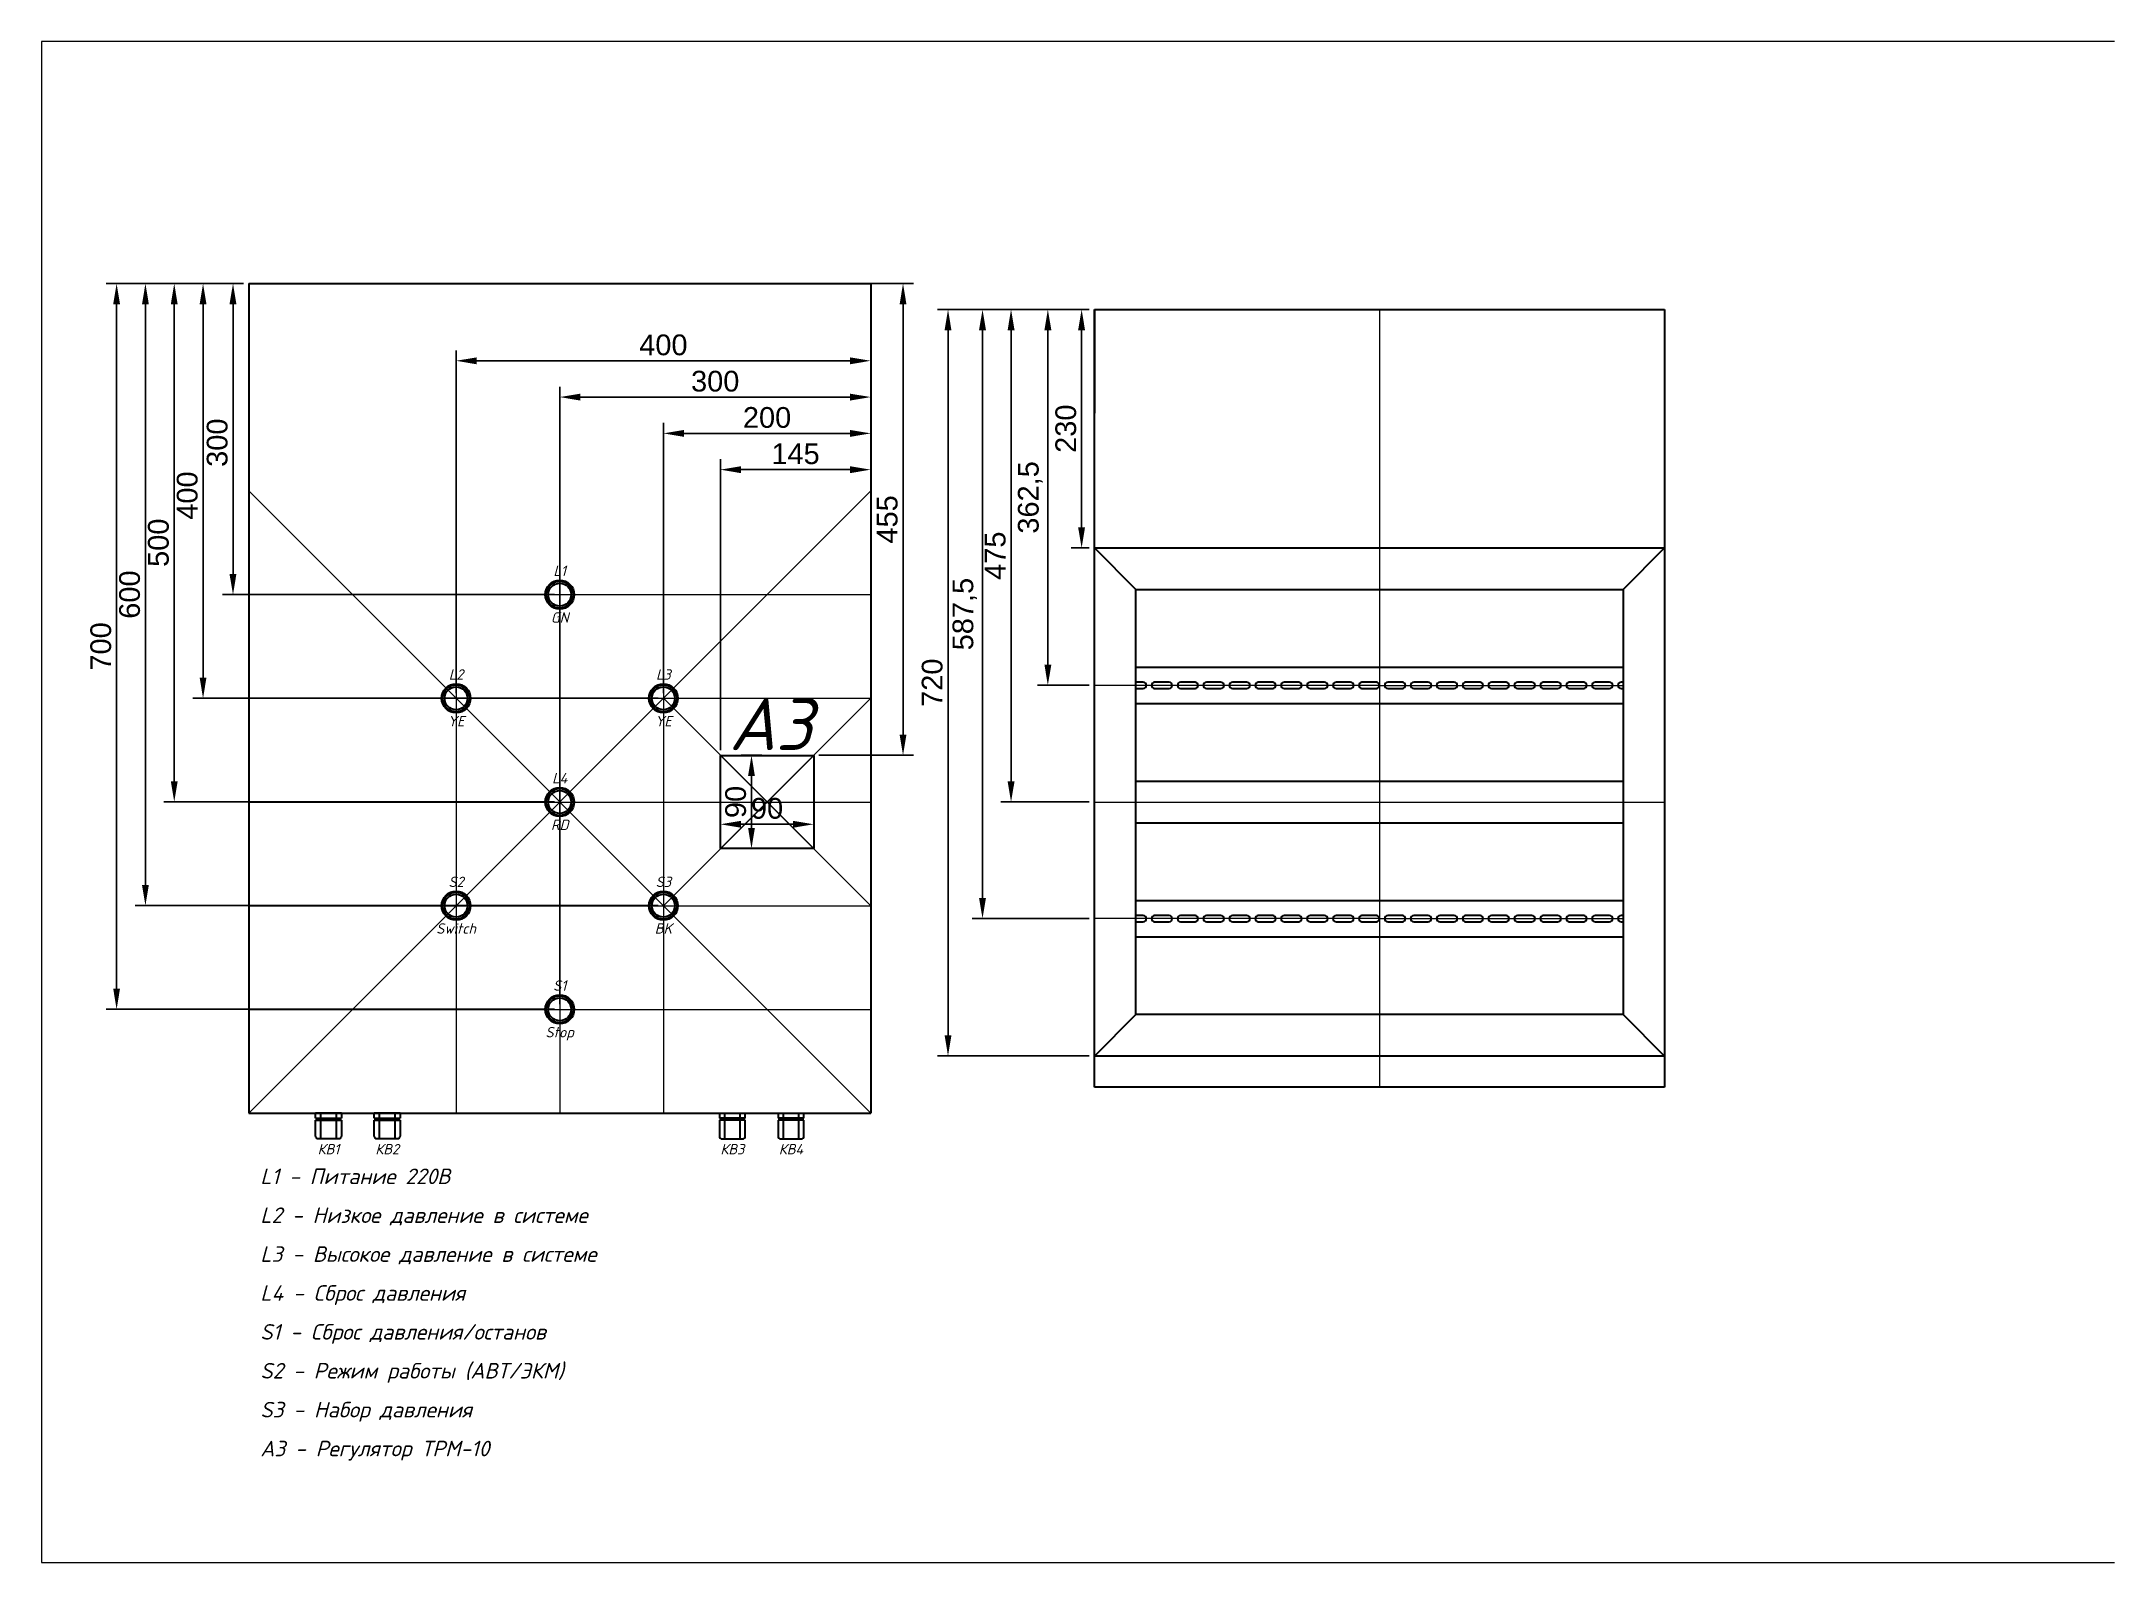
# Model space of a CAD drawing. Header units: millimetres. Extents: x 0 to 53000, y -591 to 24400.
# Drawn here: x 34369 to 36369, y 1880 to 3347 of the extents above; entities that cross this region are included whole.
import ezdxf
from ezdxf.enums import TextEntityAlignment as Align

# ---------------------------------------------------------------- set-up
doc = ezdxf.new("R2010")
doc.units = ezdxf.units.MM
doc.layers.add('INSTRUMENTS', color=7, linetype='Continuous')
doc.layers.add('размеры', color=3, linetype='Continuous')
doc.layers.add('КК перф 40х60', color=6, linetype='Continuous', lineweight=30)
doc.layers.add('Основная', color=7, linetype='Continuous', lineweight=30)
doc.layers.add('Привязки', color=2, linetype='Continuous', lineweight=0, plot=False, transparency=0.8)
doc.styles.get("Standard").update_dxf_attribs({"font": 'arial.ttf'})
doc.styles.add('текст', font='isocpeui.ttf')
doc.dimstyles.new('ISO2', dxfattribs={"dimtxt": 20, "dimasz": 20, "dimexe": 10, "dimexo": 5, "dimgap": 5, "dimtad": 1, "dimdec": 4, "dimdsep": 46, "dimlunit": 6, "dimtxsty": 'Standard', "dimcen": 20, "dimadec": 0, "dimazin": 0, "dimtfac": 1, "dimtdec": 4, "dimtmove": 0, "dimatfit": 3, "dimfxl": 1, "dimtolj": 1, "dimtzin": 0, "dimarcsym": 0})

msp = doc.modelspace()

# ---------------------------------------------------------------- texts
at = {"layer": 'INSTRUMENTS', "insert": (34580.14045, 2260.35027), "char_height": 15, "width": 350.5101895, "attachment_point": 1, "line_spacing_factor": 1.5, "style": 'текст'}
msp.add_mtext('L1 - Питание 220В\\PL2 - Низкое давление в системе\\PL3 - Высокое давление в системе\\PL4 - Сброс давления\\PS1 - Сброс давления/останов\\PS2 - Режим работы (АВТ/ЭКМ)\\PS3 - Набор давления\\PA3 - Регулятор ТРМ-10', dxfattribs=at)
at = {"layer": 'Основная', "attachment_point": 5, "style": 'текст'}
for s, width, gutter_width, insert, char_height in [('А3', 100.75, 25, (35072.375, 2688.85871), 50), ('КВ1', 20.75895, 50, (34645.8996, 2278.99883), 10), ('КВ2', 20.75895, 50, (34702.49438, 2278.99883), 10), ('КВ3', 20.75895, 50, (35035.50562, 2278.99883), 10), ('КВ4', 20.75895, 50, (35092.1004, 2278.99883), 10)]:
    msp.add_mtext_dynamic_manual_height_columns(s, width=width, gutter_width=gutter_width, heights=[0], dxfattribs=dict(at, insert=insert, char_height=char_height))

# ---------------------------------------------------------------- blocks, each defined once
blk = doc.blocks.new('*D223')
at = {"layer": 'Defpoints', "color": 0, "transparency": 16777216}
for p in [(35384.9, 3088.9), (35372.5, 2858.9), (35384.9, 2858.9)]:
    blk.add_point(p, dxfattribs=at)
at = {"layer": 'размеры', "color": 0, "lineweight": -2, "transparency": 16777216}
for p, q in [((35379.9, 3088.9), (35362.5, 3088.9)), ((35372.5, 3068.9), (35372.5, 2878.9)), ((35379.9, 2858.9), (35362.5, 2858.9))]:
    blk.add_line(p, q, dxfattribs=at)
at = {"layer": 'размеры', "color": 0, "transparency": 16777216}
for points in [[(35369.1, 3068.9), (35375.8, 3068.9), (35372.5, 3088.9)], [(35369.1, 2878.9), (35375.8, 2878.9), (35372.5, 2858.9)]]:
    blk.add_solid(points, dxfattribs=at)
at = {"layer": 'размеры', "color": 0, "transparency": 16777216, "insert": (35357.3, 2973.9), "char_height": 20, "attachment_point": 5, "rotation": 90}
blk.add_mtext('\\A1;230', dxfattribs=at)
blk = doc.blocks.new('*D224')
at = {"layer": 'Defpoints', "color": 0, "transparency": 16777216}
for p in [(35384.9, 3088.9), (35339.9, 2726.4), (35384.9, 2726.4)]:
    blk.add_point(p, dxfattribs=at)
at = {"layer": 'размеры', "color": 0, "lineweight": -2, "transparency": 16777216}
for p, q in [((35379.9, 3088.9), (35329.9, 3088.9)), ((35339.9, 3068.9), (35339.9, 2746.4)), ((35379.9, 2726.4), (35329.9, 2726.4))]:
    blk.add_line(p, q, dxfattribs=at)
at = {"layer": 'размеры', "color": 0, "transparency": 16777216}
for points in [[(35336.6, 3068.9), (35343.3, 3068.9), (35339.9, 3088.9)], [(35336.6, 2746.4), (35343.3, 2746.4), (35339.9, 2726.4)]]:
    blk.add_solid(points, dxfattribs=at)
at = {"layer": 'размеры', "color": 0, "transparency": 16777216, "insert": (35322.9, 2907.6), "char_height": 20, "attachment_point": 5, "rotation": 90}
blk.add_mtext('\\A1;362,5', dxfattribs=at)
blk = doc.blocks.new('*D225')
at = {"layer": 'Defpoints', "color": 0, "transparency": 16777216}
for p in [(35384.9, 3088.9), (35304.4, 2613.9), (35384.9, 2613.9)]:
    blk.add_point(p, dxfattribs=at)
at = {"layer": 'размеры', "color": 0, "lineweight": -2, "transparency": 16777216}
for p, q in [((35379.9, 3088.9), (35294.4, 3088.9)), ((35304.4, 3068.9), (35304.4, 2633.9)), ((35379.9, 2613.9), (35294.4, 2613.9))]:
    blk.add_line(p, q, dxfattribs=at)
at = {"layer": 'размеры', "color": 0, "transparency": 16777216}
for points in [[(35301.1, 3068.9), (35307.8, 3068.9), (35304.4, 3088.9)], [(35301.1, 2633.9), (35307.8, 2633.9), (35304.4, 2613.9)]]:
    blk.add_solid(points, dxfattribs=at)
at = {"layer": 'размеры', "color": 0, "transparency": 16777216, "insert": (35289.2, 2851.4), "char_height": 20, "attachment_point": 5, "rotation": 90}
blk.add_mtext('\\A1;475', dxfattribs=at)
blk = doc.blocks.new('*D190')
at = {"layer": 'Defpoints', "color": 0, "transparency": 16777216}
for p in [(35384.9, 3088.9), (35276.9, 2501.4), (35384.9, 2501.4)]:
    blk.add_point(p, dxfattribs=at)
at = {"layer": 'размеры', "color": 0, "lineweight": -2, "transparency": 16777216}
for p, q in [((35379.9, 3088.9), (35266.9, 3088.9)), ((35276.9, 3068.9), (35276.9, 2521.4)), ((35379.9, 2501.4), (35266.9, 2501.4))]:
    blk.add_line(p, q, dxfattribs=at)
at = {"layer": 'размеры', "color": 0, "transparency": 16777216}
for points in [[(35273.5, 3068.9), (35280.2, 3068.9), (35276.9, 3088.9)], [(35273.5, 2521.4), (35280.2, 2521.4), (35276.9, 2501.4)]]:
    blk.add_solid(points, dxfattribs=at)
at = {"layer": 'размеры', "color": 0, "transparency": 16777216, "insert": (35259.8, 2795.1), "char_height": 20, "attachment_point": 5, "rotation": 90}
blk.add_mtext('\\A1;587,5', dxfattribs=at)
blk = doc.blocks.new('*D226')
at = {"layer": 'Defpoints', "color": 0, "transparency": 16777216}
for p in [(35384.9, 3088.9), (35243.6, 2368.9), (35384.9, 2368.9)]:
    blk.add_point(p, dxfattribs=at)
at = {"layer": 'размеры', "color": 0, "lineweight": -2, "transparency": 16777216}
for p, q in [((35379.9, 3088.9), (35233.6, 3088.9)), ((35243.6, 3068.9), (35243.6, 2388.9)), ((35379.9, 2368.9), (35233.6, 2368.9))]:
    blk.add_line(p, q, dxfattribs=at)
at = {"layer": 'размеры', "color": 0, "transparency": 16777216}
for points in [[(35240.3, 3068.9), (35246.9, 3068.9), (35243.6, 3088.9)], [(35240.3, 2388.9), (35246.9, 2388.9), (35243.6, 2368.9)]]:
    blk.add_solid(points, dxfattribs=at)
at = {"layer": 'размеры', "color": 0, "transparency": 16777216, "insert": (35228.4, 2728.9), "char_height": 20, "attachment_point": 5, "rotation": 90}
blk.add_mtext('\\A1;720', dxfattribs=at)
blk = doc.blocks.new('D22')
at = {"layer": 'Основная'}
h = blk.add_hatch(color=256, dxfattribs=at)
h.dxf.hatch_style = 1
h.paths.add_polyline_path([(-7.8, 10.4), (-8.4, 11.2, 0.236068), (-14, 0, 0.236068), (-8.4, -11.2), (-7.8, -10.4, -0.236068), (-13, 0, -0.236068)])
h.paths.add_polyline_path([(7.8, 10.4), (8.4, 11.2, 0.333333), (-8.4, 11.2), (-7.8, 10.4, -0.333333)])
h.paths.add_polyline_path([(8.4, 11.2), (7.8, 10.4, -0.236068), (13, 0, -0.236068), (7.8, -10.4), (8.4, -11.2, 0.236068), (14, 0, 0.236068)])
h.paths.add_polyline_path([(8.4, -11.2), (7.8, -10.4, -0.333333), (-7.8, -10.4), (-8.4, -11.2, 0.333333)])
for radius in [14, 13, 11]:
    blk.add_circle((0, 0), radius, dxfattribs=at)
at = {"style": 'текст'}
for tag, p in [('НАИМНОВАНИЕ', (0, 23)), ('ЦВЕТ', (0, -22))]:
    blk.add_attdef(tag, text='', height=10, dxfattribs=at).set_placement(p, align=Align.MIDDLE_CENTER)
blk = doc.blocks.new('*D212')
at = {"layer": 'Defpoints', "color": 0, "transparency": 16777216}
for p in [(34569, 3113.9), (34553.8, 2813.9), (34869, 2813.9)]:
    blk.add_point(p, dxfattribs=at)
at = {"layer": 'размеры', "color": 0, "lineweight": -2, "transparency": 16777216}
for p, q in [((34564, 3113.9), (34543.8, 3113.9)), ((34553.8, 3093.9), (34553.8, 2833.9)), ((34864, 2813.9), (34543.8, 2813.9))]:
    blk.add_line(p, q, dxfattribs=at)
at = {"layer": 'размеры', "color": 0, "transparency": 16777216}
for points in [[(34550.4, 3093.9), (34557.1, 3093.9), (34553.8, 3113.9)], [(34550.4, 2833.9), (34557.1, 2833.9), (34553.8, 2813.9)]]:
    blk.add_solid(points, dxfattribs=at)
at = {"layer": 'размеры', "color": 0, "transparency": 16777216, "insert": (34538.6, 2960.4), "char_height": 20, "attachment_point": 5, "rotation": 90}
blk.add_mtext('\\A1;300', dxfattribs=at)
blk = doc.blocks.new('*D213')
at = {"layer": 'Defpoints', "color": 0, "transparency": 16777216}
for p in [(34569, 3113.9), (34497.1, 2613.9), (34869, 2613.9)]:
    blk.add_point(p, dxfattribs=at)
at = {"layer": 'размеры', "color": 0, "lineweight": -2, "transparency": 16777216}
for p, q in [((34564, 3113.9), (34487.1, 3113.9)), ((34497.1, 3093.9), (34497.1, 2633.9)), ((34864, 2613.9), (34487.1, 2613.9))]:
    blk.add_line(p, q, dxfattribs=at)
at = {"layer": 'размеры', "color": 0, "transparency": 16777216}
for points in [[(34493.8, 3093.9), (34500.4, 3093.9), (34497.1, 3113.9)], [(34493.8, 2633.9), (34500.4, 2633.9), (34497.1, 2613.9)]]:
    blk.add_solid(points, dxfattribs=at)
at = {"layer": 'размеры', "color": 0, "transparency": 16777216, "insert": (34481.9, 2863.9), "char_height": 20, "attachment_point": 5, "rotation": 90}
blk.add_mtext('\\A1;500', dxfattribs=at)
blk = doc.blocks.new('*D189')
at = {"layer": 'Defpoints', "color": 0, "transparency": 16777216}
for p in [(34569, 3113.9), (34469.3, 2513.9), (34969, 2513.9)]:
    blk.add_point(p, dxfattribs=at)
at = {"layer": 'размеры', "color": 0, "lineweight": -2, "transparency": 16777216}
for p, q in [((34564, 3113.9), (34459.3, 3113.9)), ((34469.3, 3093.9), (34469.3, 2533.9)), ((34964, 2513.9), (34459.3, 2513.9))]:
    blk.add_line(p, q, dxfattribs=at)
at = {"layer": 'размеры', "color": 0, "transparency": 16777216}
for points in [[(34466, 3093.9), (34472.6, 3093.9), (34469.3, 3113.9)], [(34466, 2533.9), (34472.6, 2533.9), (34469.3, 2513.9)]]:
    blk.add_solid(points, dxfattribs=at)
at = {"layer": 'размеры', "color": 0, "transparency": 16777216, "insert": (34454.1, 2813.9), "char_height": 20, "attachment_point": 5, "rotation": 90}
blk.add_mtext('\\A1;600', dxfattribs=at)
blk = doc.blocks.new('*D214')
at = {"layer": 'Defpoints', "color": 0, "transparency": 16777216}
for p in [(34569, 3113.9), (34441.5, 2413.9), (34869, 2413.9)]:
    blk.add_point(p, dxfattribs=at)
at = {"layer": 'размеры', "color": 0, "lineweight": -2, "transparency": 16777216}
for p, q in [((34564, 3113.9), (34431.5, 3113.9)), ((34441.5, 3093.9), (34441.5, 2433.9)), ((34864, 2413.9), (34431.5, 2413.9))]:
    blk.add_line(p, q, dxfattribs=at)
at = {"layer": 'размеры', "color": 0, "transparency": 16777216}
for points in [[(34438.2, 3093.9), (34444.8, 3093.9), (34441.5, 3113.9)], [(34438.2, 2433.9), (34444.8, 2433.9), (34441.5, 2413.9)]]:
    blk.add_solid(points, dxfattribs=at)
at = {"layer": 'размеры', "color": 0, "transparency": 16777216, "insert": (34426.3, 2763.9), "char_height": 20, "attachment_point": 5, "rotation": 90}
blk.add_mtext('\\A1;700', dxfattribs=at)
blk = doc.blocks.new('*D215')
at = {"layer": 'Defpoints', "color": 0, "transparency": 16777216}
for p in [(35114, 3113.9), (35200.2, 3113.9), (35114, 2658.9)]:
    blk.add_point(p, dxfattribs=at)
at = {"layer": 'размеры', "color": 0, "lineweight": -2, "transparency": 16777216}
for p, q in [((35119, 3113.9), (35210.2, 3113.9)), ((35200.2, 2678.9), (35200.2, 3093.9)), ((35119, 2658.9), (35210.2, 2658.9))]:
    blk.add_line(p, q, dxfattribs=at)
at = {"layer": 'размеры', "color": 0, "transparency": 16777216}
for points in [[(35196.9, 3093.9), (35203.5, 3093.9), (35200.2, 3113.9)], [(35196.9, 2678.9), (35203.5, 2678.9), (35200.2, 2658.9)]]:
    blk.add_solid(points, dxfattribs=at)
at = {"layer": 'размеры', "color": 0, "transparency": 16777216, "insert": (35185, 2886.4), "char_height": 20, "attachment_point": 5, "rotation": 90}
blk.add_mtext('\\A1;455', dxfattribs=at)
blk = doc.blocks.new('*D216')
at = {"layer": 'Defpoints', "color": 0, "transparency": 16777216}
for p in [(35024, 2934.4), (35024, 2658.9), (35169, 2658.9)]:
    blk.add_point(p, dxfattribs=at)
at = {"layer": 'размеры', "color": 0, "lineweight": -2, "transparency": 16777216}
for p, q in [((35024, 2663.9), (35024, 2944.4)), ((35169, 2663.9), (35169, 2944.4)), ((35149, 2934.4), (35044, 2934.4))]:
    blk.add_line(p, q, dxfattribs=at)
at = {"layer": 'размеры', "color": 0, "transparency": 16777216}
for points in [[(35044, 2937.7), (35044, 2931), (35024, 2934.4)], [(35149, 2937.7), (35149, 2931), (35169, 2934.4)]]:
    blk.add_solid(points, dxfattribs=at)
at = {"layer": 'размеры', "color": 0, "transparency": 16777216, "insert": (35096.5, 2949.6), "char_height": 20, "attachment_point": 5}
blk.add_mtext('\\A1;145', dxfattribs=at)
blk = doc.blocks.new('*D217')
at = {"layer": 'Defpoints', "color": 0, "transparency": 16777216}
for p in [(34969, 2969.4), (34969, 2713.9), (35169, 2713.9)]:
    blk.add_point(p, dxfattribs=at)
at = {"layer": 'размеры', "color": 0, "lineweight": -2, "transparency": 16777216}
for p, q in [((34969, 2718.9), (34969, 2979.4)), ((35149, 2969.4), (34989, 2969.4)), ((35169, 2718.9), (35169, 2979.4))]:
    blk.add_line(p, q, dxfattribs=at)
at = {"layer": 'размеры', "color": 0, "transparency": 16777216}
for points in [[(34989, 2972.7), (34989, 2966), (34969, 2969.4)], [(35149, 2972.7), (35149, 2966), (35169, 2969.4)]]:
    blk.add_solid(points, dxfattribs=at)
at = {"layer": 'размеры', "color": 0, "transparency": 16777216, "insert": (35069, 2984.6), "char_height": 20, "attachment_point": 5}
blk.add_mtext('\\A1;200', dxfattribs=at)
blk = doc.blocks.new('*D218')
at = {"layer": 'Defpoints', "color": 0, "transparency": 16777216}
for p in [(34869, 3004.4), (35169, 2813.9), (34869, 2413.9)]:
    blk.add_point(p, dxfattribs=at)
at = {"layer": 'размеры', "color": 0, "lineweight": -2, "transparency": 16777216}
for p, q in [((34869, 2418.9), (34869, 3014.4)), ((35149, 3004.4), (34889, 3004.4)), ((35169, 2818.9), (35169, 3014.4))]:
    blk.add_line(p, q, dxfattribs=at)
at = {"layer": 'размеры', "color": 0, "transparency": 16777216}
for points in [[(34889, 3007.7), (34889, 3001), (34869, 3004.4)], [(35149, 3007.7), (35149, 3001), (35169, 3004.4)]]:
    blk.add_solid(points, dxfattribs=at)
at = {"layer": 'размеры', "color": 0, "transparency": 16777216, "insert": (35019, 3019.6), "char_height": 20, "attachment_point": 5}
blk.add_mtext('\\A1;300', dxfattribs=at)
blk = doc.blocks.new('*D219')
at = {"layer": 'Defpoints', "color": 0, "transparency": 16777216}
for p in [(34769, 3039.4), (34769, 2713.9), (35169, 2713.9)]:
    blk.add_point(p, dxfattribs=at)
at = {"layer": 'размеры', "color": 0, "lineweight": -2, "transparency": 16777216}
for p, q in [((34769, 2718.9), (34769, 3049.4)), ((35169, 2718.9), (35169, 3049.4)), ((35149, 3039.4), (34789, 3039.4))]:
    blk.add_line(p, q, dxfattribs=at)
at = {"layer": 'размеры', "color": 0, "transparency": 16777216}
for points in [[(34789, 3042.7), (34789, 3036), (34769, 3039.4)], [(35149, 3042.7), (35149, 3036), (35169, 3039.4)]]:
    blk.add_solid(points, dxfattribs=at)
at = {"layer": 'размеры', "color": 0, "transparency": 16777216, "insert": (34969, 3054.6), "char_height": 20, "attachment_point": 5}
blk.add_mtext('\\A1;400', dxfattribs=at)
blk = doc.blocks.new('*D220')
at = {"layer": 'Defpoints', "color": 0, "transparency": 16777216}
for p in [(34524.9, 3113.9), (34569, 3113.9), (34969, 2713.9)]:
    blk.add_point(p, dxfattribs=at)
at = {"layer": 'размеры', "color": 0, "lineweight": -2, "transparency": 16777216}
for p, q in [((34564, 3113.9), (34514.9, 3113.9)), ((34524.9, 2733.9), (34524.9, 3093.9)), ((34964, 2713.9), (34514.9, 2713.9))]:
    blk.add_line(p, q, dxfattribs=at)
at = {"layer": 'размеры', "color": 0, "transparency": 16777216}
for points in [[(34521.6, 3093.9), (34528.2, 3093.9), (34524.9, 3113.9)], [(34521.6, 2733.9), (34528.2, 2733.9), (34524.9, 2713.9)]]:
    blk.add_solid(points, dxfattribs=at)
at = {"layer": 'размеры', "color": 0, "transparency": 16777216, "insert": (34509.7, 2909.4), "char_height": 20, "attachment_point": 5, "rotation": 90}
blk.add_mtext('\\A1;400', dxfattribs=at)
blk = doc.blocks.new('*D221')
at = {"layer": 'Defpoints', "color": 0, "transparency": 16777216}
for p in [(35069, 2658.9), (35054, 2568.9), (35069, 2568.9)]:
    blk.add_point(p, dxfattribs=at)
at = {"layer": 'размеры', "color": 0, "lineweight": -2, "transparency": 16777216}
for p, q in [((35064, 2658.9), (35044, 2658.9)), ((35054, 2638.9), (35054, 2588.9)), ((35064, 2568.9), (35044, 2568.9))]:
    blk.add_line(p, q, dxfattribs=at)
at = {"layer": 'размеры', "color": 0, "transparency": 16777216}
for points in [[(35050.7, 2638.9), (35057.3, 2638.9), (35054, 2658.9)], [(35050.7, 2588.9), (35057.3, 2588.9), (35054, 2568.9)]]:
    blk.add_solid(points, dxfattribs=at)
at = {"layer": 'размеры', "color": 0, "transparency": 16777216, "insert": (35038.8, 2613.9), "char_height": 20, "attachment_point": 5, "rotation": 90}
blk.add_mtext('\\A1;90', dxfattribs=at)
blk = doc.blocks.new('*D222')
at = {"layer": 'Defpoints', "color": 0, "transparency": 16777216}
for p in [(35024, 2613.9), (35114, 2613.9), (35114, 2592.4)]:
    blk.add_point(p, dxfattribs=at)
at = {"layer": 'размеры', "color": 0, "lineweight": -2, "transparency": 16777216}
for p, q in [((35024, 2608.9), (35024, 2582.4)), ((35114, 2608.9), (35114, 2582.4)), ((35044, 2592.4), (35094, 2592.4))]:
    blk.add_line(p, q, dxfattribs=at)
at = {"layer": 'размеры', "color": 0, "transparency": 16777216}
for points in [[(35044, 2595.7), (35044, 2589), (35024, 2592.4)], [(35094, 2595.7), (35094, 2589), (35114, 2592.4)]]:
    blk.add_solid(points, dxfattribs=at)
at = {"layer": 'размеры', "color": 0, "transparency": 16777216, "insert": (35069, 2607.6), "char_height": 20, "attachment_point": 5}
blk.add_mtext('\\A1;90', dxfattribs=at)
blk = doc.blocks.new('Сальник')
at = {"layer": 'Основная'}
for p, q in [((-12.5, 0), (-12.5, -5)), ((-12.5, 0), (12.5, 0)), ((-7.5, 0), (-7.5, -5)), ((7.5, -5), (7.5, 0)), ((12.5, -5), (12.5, 0)), ((12.5, -5), (-12.5, -5)), ((12.5, -7), (-12.5, -7)), ((-12.5, -7), (-12.5, -22)), ((-10.5, -5), (-10.5, -7)), ((-7.5, -7), (-7.5, -25)), ((7.5, -25), (7.5, -7)), ((10.5, -7), (10.5, -5)), ((12.5, -22), (12.5, -7)), ((-9.5, -25), (9.5, -25))]:
    blk.add_line(p, q, dxfattribs=at)
for centre, start, end in [((-9.5, -22), 180, 270), ((9.5, -22), 270, 0)]:
    blk.add_arc(centre, 3, start, end, dxfattribs=at)

# ---------------------------------------------------------------- dimensions: what is measured, and where the dimension line sits
at = {"layer": 'размеры'}
for base, p1, p2, picture, middle in [((34441.51547, 2413.85871), (34569, 3113.85871), (34869, 2413.85871), '*D214', (34441.51547, 2763.85871)), ((34469.3106, 2513.85871), (34569, 3113.85871), (34969, 2513.85871), '*D189', (34469.3106, 2813.85871)), ((34497.10573, 2613.85871), (34569, 3113.85871), (34869, 2613.85871), '*D213', (34497.10573, 2863.85871)), ((34524.90086, 3113.85871), (34969, 2713.85871), (34569, 3113.85871), '*D220', (34524.90086, 2909.35871)), ((34553.78172, 2813.85871), (34569, 3113.85871), (34869, 2813.85871), '*D212', (34553.78172, 2960.35871))]:
    dim = msp.add_linear_dim(base=base, p1=p1, p2=p2, angle=90, dimstyle='ISO2', dxfattribs=at)
    dim.commit()
    dim.dimension.update_dxf_attribs({"geometry": picture, "text_midpoint": middle, "dimtype": 160})
for base, p1, p2, picture, middle in [((35200.19849, 3113.85871), (35114, 2658.85871), (35114, 3113.85871), '*D215', (35185.02796, 2886.35871)), ((35243.60933, 2368.85871), (35384.92003, 3088.85871), (35384.92003, 2368.85871), '*D226', (35228.39787, 2728.85871)), ((35276.86505, 2501.35871), (35384.92003, 3088.85871), (35384.92003, 2501.35871), '*D190', (35259.84595, 2795.10871)), ((35304.42003, 2613.85871), (35384.92003, 3088.85871), (35384.92003, 2613.85871), '*D225', (35289.2495, 2851.35871)), ((35339.92003, 2726.35871), (35384.92003, 3088.85871), (35384.92003, 2726.35871), '*D224', (35322.90093, 2907.60871)), ((35372.47528, 2858.85871), (35384.92003, 3088.85871), (35384.92003, 2858.85871), '*D223', (35357.257, 2973.85871)), ((35054, 2568.85871), (35069, 2658.85871), (35069, 2568.85871), '*D221', (35038.78854, 2613.85871))]:
    dim = msp.add_linear_dim(base=base, p1=p1, p2=p2, angle=90, dimstyle='ISO2', dxfattribs=at)
    dim.commit()
    dim.dimension.update_dxf_attribs({"geometry": picture, "text_midpoint": middle})
for base, p1, p2, picture, middle in [((34769, 3039.35871), (35169, 2713.85871), (34769, 2713.85871), '*D219', (34969, 3054.57017)), ((34869, 3004.35871), (35169, 2813.85871), (34869, 2413.85871), '*D218', (35019, 3019.57699)), ((34969, 2969.35871), (35169, 2713.85871), (34969, 2713.85871), '*D217', (35069, 2984.57017)), ((35024, 2934.35871), (35169, 2658.85871), (35024, 2658.85871), '*D216', (35096.5, 2949.57017)), ((35114, 2592.35871), (35024, 2613.85871), (35114, 2613.85871), '*D222', (35069, 2607.57017))]:
    dim = msp.add_linear_dim(base=base, p1=p1, p2=p2, dimstyle='ISO2', dxfattribs=at)
    dim.commit()
    dim.dimension.update_dxf_attribs({"geometry": picture, "text_midpoint": middle})

# ---------------------------------------------------------------- linework, layer by layer
at = {"layer": 'КК перф 40х60'}
for p, q in [((35384.92003, 2858.85871), (35934.92003, 2858.85871)), ((35384.92003, 2368.85871), (35384.92003, 2858.85871)), ((35384.92003, 2858.85871), (35424.92003, 2818.85871)), ((35894.92003, 2818.85871), (35934.92003, 2858.85871)), ((35934.92003, 2858.85871), (35934.92003, 2368.85871)), ((35424.92003, 2818.85871), (35894.92003, 2818.85871)), ((35424.92003, 2408.85871), (35424.92003, 2818.85871)), ((35894.92003, 2818.85871), (35894.92003, 2408.85871)), ((35424.92003, 2633.85871), (35894.92003, 2633.85871)), ((35424.92003, 2593.85871), (35894.92003, 2593.85871)), ((35384.92003, 2368.85871), (35424.92003, 2408.85871)), ((35894.92003, 2408.85871), (35424.92003, 2408.85871)), ((35894.92003, 2408.85871), (35934.92003, 2368.85871)), ((35934.92003, 2368.85871), (35384.92003, 2368.85871))]:
    msp.add_line(p, q, dxfattribs=at)
at = {"layer": 'Основная'}
for p, q in [((34569, 3113.85871), (35169, 3113.85871)), ((34569, 3113.85871), (34569, 2313.85871)), ((35169, 3113.85871), (35169, 2313.85871)), ((35384.92003, 3088.85871), (35934.92003, 3088.85871)), ((35384.92003, 2338.85871), (35384.92003, 3088.85871)), ((35384.92003, 3088.85871), (35384.92003, 2988.85871)), ((35934.92003, 3088.85871), (35934.92003, 2338.85871)), ((35424.92003, 2743.85871), (35449.92003, 2743.85871)), ((35449.92003, 2743.85871), (35474.92003, 2743.85871)), ((35474.92003, 2743.85871), (35499.92003, 2743.85871)), ((35499.92003, 2743.85871), (35524.92003, 2743.85871)), ((35524.92003, 2743.85871), (35549.92003, 2743.85871)), ((35549.92003, 2743.85871), (35574.92003, 2743.85871)), ((35574.92003, 2743.85871), (35599.92003, 2743.85871)), ((35599.92003, 2743.85871), (35624.92003, 2743.85871)), ((35624.92003, 2743.85871), (35649.92003, 2743.85871)), ((35649.92003, 2743.85871), (35674.92003, 2743.85871)), ((35674.92003, 2743.85871), (35699.92003, 2743.85871)), ((35699.92003, 2743.85871), (35724.92003, 2743.85871)), ((35724.92003, 2743.85871), (35749.92003, 2743.85871)), ((35749.92003, 2743.85871), (35774.92003, 2743.85871)), ((35774.92003, 2743.85871), (35799.92003, 2743.85871)), ((35799.92003, 2743.85871), (35824.92003, 2743.85871)), ((35824.92003, 2743.85871), (35849.92003, 2743.85871)), ((35849.92003, 2743.85871), (35874.92003, 2743.85871)), ((35874.92003, 2743.85871), (35894.92003, 2743.85871)), ((35431.92003, 2729.35871), (35424.92003, 2729.35871)), ((35424.92003, 2723.35871), (35431.92003, 2723.35871)), ((35434.92003, 2726.35871), (35434.92003, 2726.35871)), ((35449.92003, 2729.35872), (35442.92003, 2729.35872)), ((35442.92003, 2723.35872), (35449.92003, 2723.35872)), ((35456.92003, 2729.35871), (35449.92003, 2729.35871)), ((35449.92003, 2723.35871), (35456.92003, 2723.35871)), ((35459.92003, 2726.35871), (35459.92003, 2726.35871)), ((35474.92003, 2729.35872), (35467.92003, 2729.35872)), ((35467.92003, 2723.35872), (35474.92003, 2723.35872)), ((35481.92003, 2729.35871), (35474.92003, 2729.35871)), ((35474.92003, 2723.35871), (35481.92003, 2723.35871)), ((35484.92003, 2726.35871), (35484.92003, 2726.35871)), ((35499.92003, 2729.35872), (35492.92003, 2729.35872)), ((35492.92003, 2723.35872), (35499.92003, 2723.35872)), ((35506.92003, 2729.35871), (35499.92003, 2729.35871)), ((35499.92003, 2723.35871), (35506.92003, 2723.35871)), ((35509.92003, 2726.35871), (35509.92003, 2726.35871)), ((35524.92003, 2729.35872), (35517.92003, 2729.35872)), ((35517.92003, 2723.35872), (35524.92003, 2723.35872)), ((35531.92003, 2729.35871), (35524.92003, 2729.35871)), ((35524.92003, 2723.35871), (35531.92003, 2723.35871)), ((35534.92003, 2726.35871), (35534.92003, 2726.35871)), ((35549.92003, 2729.35872), (35542.92003, 2729.35872)), ((35542.92003, 2723.35872), (35549.92003, 2723.35872)), ((35556.92003, 2729.35871), (35549.92003, 2729.35871)), ((35549.92003, 2723.35871), (35556.92003, 2723.35871)), ((35559.92003, 2726.35871), (35559.92003, 2726.35871)), ((35574.92003, 2729.35872), (35567.92003, 2729.35872)), ((35567.92003, 2723.35872), (35574.92003, 2723.35872)), ((35581.92003, 2729.35871), (35574.92003, 2729.35871)), ((35574.92003, 2723.35871), (35581.92003, 2723.35871)), ((35584.92003, 2726.35871), (35584.92003, 2726.35871)), ((35599.92003, 2729.35872), (35592.92003, 2729.35872)), ((35592.92003, 2723.35872), (35599.92003, 2723.35872)), ((35606.92003, 2729.35871), (35599.92003, 2729.35871)), ((35599.92003, 2723.35871), (35606.92003, 2723.35871)), ((35609.92003, 2726.35871), (35609.92003, 2726.35871)), ((35624.92003, 2729.35872), (35617.92003, 2729.35872)), ((35617.92003, 2723.35872), (35624.92003, 2723.35872)), ((35631.92003, 2729.35871), (35624.92003, 2729.35871)), ((35624.92003, 2723.35871), (35631.92003, 2723.35871)), ((35634.92003, 2726.35871), (35634.92003, 2726.35871)), ((35649.92003, 2729.35872), (35642.92003, 2729.35872)), ((35642.92003, 2723.35872), (35649.92003, 2723.35872)), ((35656.92003, 2729.35871), (35649.92003, 2729.35871)), ((35649.92003, 2723.35871), (35656.92003, 2723.35871)), ((35659.92003, 2726.35871), (35659.92003, 2726.35871)), ((35674.92003, 2729.35872), (35667.92003, 2729.35872)), ((35667.92003, 2723.35872), (35674.92003, 2723.35872)), ((35681.92003, 2729.35871), (35674.92003, 2729.35871)), ((35674.92003, 2723.35871), (35681.92003, 2723.35871)), ((35684.92003, 2726.35871), (35684.92003, 2726.35871)), ((35699.92003, 2729.35872), (35692.92003, 2729.35872)), ((35692.92003, 2723.35872), (35699.92003, 2723.35872)), ((35706.92003, 2729.35871), (35699.92003, 2729.35871)), ((35699.92003, 2723.35871), (35706.92003, 2723.35871)), ((35709.92003, 2726.35871), (35709.92003, 2726.35871)), ((35724.92003, 2729.35872), (35717.92003, 2729.35872)), ((35717.92003, 2723.35872), (35724.92003, 2723.35872)), ((35731.92003, 2729.35871), (35724.92003, 2729.35871)), ((35724.92003, 2723.35871), (35731.92003, 2723.35871)), ((35734.92003, 2726.35871), (35734.92003, 2726.35871)), ((35749.92003, 2729.35872), (35742.92003, 2729.35872)), ((35742.92003, 2723.35872), (35749.92003, 2723.35872)), ((35756.92003, 2729.35871), (35749.92003, 2729.35871)), ((35749.92003, 2723.35871), (35756.92003, 2723.35871)), ((35759.92003, 2726.35871), (35759.92003, 2726.35871)), ((35774.92003, 2729.35872), (35767.92003, 2729.35872)), ((35767.92003, 2723.35872), (35774.92003, 2723.35872)), ((35781.92003, 2729.35871), (35774.92003, 2729.35871)), ((35774.92003, 2723.35871), (35781.92003, 2723.35871)), ((35784.92003, 2726.35871), (35784.92003, 2726.35871)), ((35799.92003, 2729.35872), (35792.92003, 2729.35872)), ((35792.92003, 2723.35872), (35799.92003, 2723.35872)), ((35806.92003, 2729.35871), (35799.92003, 2729.35871)), ((35799.92003, 2723.35871), (35806.92003, 2723.35871)), ((35809.92003, 2726.35871), (35809.92003, 2726.35871)), ((35824.92003, 2729.35872), (35817.92003, 2729.35872)), ((35817.92003, 2723.35872), (35824.92003, 2723.35872)), ((35831.92003, 2729.35871), (35824.92003, 2729.35871)), ((35824.92003, 2723.35871), (35831.92003, 2723.35871)), ((35834.92003, 2726.35871), (35834.92003, 2726.35871)), ((35849.92003, 2729.35872), (35842.92003, 2729.35872)), ((35842.92003, 2723.35872), (35849.92003, 2723.35872)), ((35856.92003, 2729.35871), (35849.92003, 2729.35871)), ((35849.92003, 2723.35871), (35856.92003, 2723.35871)), ((35859.92003, 2726.35871), (35859.92003, 2726.35871)), ((35874.92003, 2729.35872), (35867.92003, 2729.35872)), ((35867.92003, 2723.35872), (35874.92003, 2723.35872)), ((35881.92003, 2729.35871), (35874.92003, 2729.35871)), ((35874.92003, 2723.35871), (35881.92003, 2723.35871)), ((35884.92003, 2726.35871), (35884.92003, 2726.35871)), ((35894.92003, 2729.35872), (35892.92003, 2729.35872)), ((35892.92003, 2723.35872), (35894.92003, 2723.35872)), ((35424.92003, 2708.85871), (35449.92003, 2708.85872)), ((35449.92003, 2708.85871), (35474.92003, 2708.85872)), ((35474.92003, 2708.85871), (35499.92003, 2708.85872)), ((35499.92003, 2708.85871), (35524.92003, 2708.85872)), ((35524.92003, 2708.85871), (35549.92003, 2708.85872)), ((35549.92003, 2708.85871), (35574.92003, 2708.85872)), ((35574.92003, 2708.85871), (35599.92003, 2708.85872)), ((35599.92003, 2708.85871), (35624.92003, 2708.85872)), ((35624.92003, 2708.85871), (35649.92003, 2708.85872)), ((35649.92003, 2708.85871), (35674.92003, 2708.85872)), ((35674.92003, 2708.85871), (35699.92003, 2708.85872)), ((35699.92003, 2708.85871), (35724.92003, 2708.85872)), ((35724.92003, 2708.85871), (35749.92003, 2708.85872)), ((35749.92003, 2708.85871), (35774.92003, 2708.85872)), ((35774.92003, 2708.85871), (35799.92003, 2708.85872)), ((35799.92003, 2708.85871), (35824.92003, 2708.85872)), ((35824.92003, 2708.85871), (35849.92003, 2708.85872)), ((35849.92003, 2708.85871), (35874.92003, 2708.85872)), ((35874.92003, 2708.85871), (35894.92003, 2708.85871)), ((35024, 2658.85871), (35114, 2658.85871)), ((35024, 2568.85871), (35024, 2658.85871)), ((35114, 2658.85871), (35114, 2568.85871)), ((35114, 2568.85871), (35024, 2568.85871)), ((35424.92003, 2518.85871), (35449.92003, 2518.85871)), ((35431.92003, 2504.35871), (35424.92003, 2504.35871)), ((35434.92003, 2501.35871), (35434.92003, 2501.35871)), ((35449.92003, 2504.35872), (35442.92003, 2504.35872)), ((35449.92003, 2518.85871), (35474.92003, 2518.85871)), ((35456.92003, 2504.35871), (35449.92003, 2504.35871)), ((35459.92003, 2501.35871), (35459.92003, 2501.35871)), ((35474.92003, 2504.35872), (35467.92003, 2504.35872)), ((35474.92003, 2518.85871), (35499.92003, 2518.85871)), ((35481.92003, 2504.35871), (35474.92003, 2504.35871)), ((35484.92003, 2501.35871), (35484.92003, 2501.35871)), ((35499.92003, 2504.35872), (35492.92003, 2504.35872)), ((35499.92003, 2518.85871), (35524.92003, 2518.85871)), ((35506.92003, 2504.35871), (35499.92003, 2504.35871)), ((35509.92003, 2501.35871), (35509.92003, 2501.35871)), ((35524.92003, 2504.35872), (35517.92003, 2504.35872)), ((35524.92003, 2518.85871), (35549.92003, 2518.85871)), ((35531.92003, 2504.35871), (35524.92003, 2504.35871)), ((35534.92003, 2501.35871), (35534.92003, 2501.35871)), ((35549.92003, 2504.35872), (35542.92003, 2504.35872)), ((35549.92003, 2518.85871), (35574.92003, 2518.85871)), ((35556.92003, 2504.35871), (35549.92003, 2504.35871)), ((35559.92003, 2501.35871), (35559.92003, 2501.35871)), ((35574.92003, 2504.35872), (35567.92003, 2504.35872)), ((35574.92003, 2518.85871), (35599.92003, 2518.85871)), ((35581.92003, 2504.35871), (35574.92003, 2504.35871)), ((35584.92003, 2501.35871), (35584.92003, 2501.35871)), ((35599.92003, 2504.35872), (35592.92003, 2504.35872)), ((35599.92003, 2518.85871), (35624.92003, 2518.85871)), ((35606.92003, 2504.35871), (35599.92003, 2504.35871)), ((35609.92003, 2501.35871), (35609.92003, 2501.35871)), ((35624.92003, 2504.35872), (35617.92003, 2504.35872)), ((35624.92003, 2518.85871), (35649.92003, 2518.85871)), ((35631.92003, 2504.35871), (35624.92003, 2504.35871)), ((35634.92003, 2501.35871), (35634.92003, 2501.35871)), ((35649.92003, 2504.35872), (35642.92003, 2504.35872)), ((35649.92003, 2518.85871), (35674.92003, 2518.85871)), ((35656.92003, 2504.35871), (35649.92003, 2504.35871)), ((35659.92003, 2501.35871), (35659.92003, 2501.35871)), ((35674.92003, 2504.35872), (35667.92003, 2504.35872)), ((35674.92003, 2518.85871), (35699.92003, 2518.85871)), ((35681.92003, 2504.35871), (35674.92003, 2504.35871)), ((35684.92003, 2501.35871), (35684.92003, 2501.35871)), ((35699.92003, 2504.35872), (35692.92003, 2504.35872)), ((35699.92003, 2518.85871), (35724.92003, 2518.85871)), ((35706.92003, 2504.35871), (35699.92003, 2504.35871)), ((35709.92003, 2501.35871), (35709.92003, 2501.35871)), ((35724.92003, 2504.35872), (35717.92003, 2504.35872)), ((35724.92003, 2518.85871), (35749.92003, 2518.85871)), ((35731.92003, 2504.35871), (35724.92003, 2504.35871)), ((35734.92003, 2501.35871), (35734.92003, 2501.35871)), ((35749.92003, 2504.35872), (35742.92003, 2504.35872)), ((35749.92003, 2518.85871), (35774.92003, 2518.85871)), ((35756.92003, 2504.35871), (35749.92003, 2504.35871)), ((35759.92003, 2501.35871), (35759.92003, 2501.35871)), ((35774.92003, 2504.35872), (35767.92003, 2504.35872)), ((35774.92003, 2518.85871), (35799.92003, 2518.85871)), ((35781.92003, 2504.35871), (35774.92003, 2504.35871)), ((35784.92003, 2501.35871), (35784.92003, 2501.35871)), ((35799.92003, 2504.35872), (35792.92003, 2504.35872)), ((35799.92003, 2518.85871), (35824.92003, 2518.85871)), ((35806.92003, 2504.35871), (35799.92003, 2504.35871)), ((35809.92003, 2501.35871), (35809.92003, 2501.35871)), ((35824.92003, 2504.35872), (35817.92003, 2504.35872)), ((35824.92003, 2518.85871), (35849.92003, 2518.85871)), ((35831.92003, 2504.35871), (35824.92003, 2504.35871)), ((35834.92003, 2501.35871), (35834.92003, 2501.35871)), ((35849.92003, 2504.35872), (35842.92003, 2504.35872)), ((35849.92003, 2518.85871), (35874.92003, 2518.85871)), ((35856.92003, 2504.35871), (35849.92003, 2504.35871)), ((35859.92003, 2501.35871), (35859.92003, 2501.35871)), ((35874.92003, 2504.35872), (35867.92003, 2504.35872)), ((35874.92003, 2518.85871), (35894.92003, 2518.85871)), ((35881.92003, 2504.35871), (35874.92003, 2504.35871)), ((35884.92003, 2501.35871), (35884.92003, 2501.35871)), ((35894.92003, 2504.35872), (35892.92003, 2504.35872)), ((35424.92003, 2498.35871), (35431.92003, 2498.35871)), ((35424.92003, 2483.85871), (35449.92003, 2483.85872)), ((35442.92003, 2498.35872), (35449.92003, 2498.35872)), ((35449.92003, 2498.35871), (35456.92003, 2498.35871)), ((35449.92003, 2483.85871), (35474.92003, 2483.85872)), ((35467.92003, 2498.35872), (35474.92003, 2498.35872)), ((35474.92003, 2498.35871), (35481.92003, 2498.35871)), ((35474.92003, 2483.85871), (35499.92003, 2483.85872)), ((35492.92003, 2498.35872), (35499.92003, 2498.35872)), ((35499.92003, 2498.35871), (35506.92003, 2498.35871)), ((35499.92003, 2483.85871), (35524.92003, 2483.85872)), ((35517.92003, 2498.35872), (35524.92003, 2498.35872)), ((35524.92003, 2498.35871), (35531.92003, 2498.35871)), ((35524.92003, 2483.85871), (35549.92003, 2483.85872)), ((35542.92003, 2498.35872), (35549.92003, 2498.35872)), ((35549.92003, 2498.35871), (35556.92003, 2498.35871)), ((35549.92003, 2483.85871), (35574.92003, 2483.85872)), ((35567.92003, 2498.35872), (35574.92003, 2498.35872)), ((35574.92003, 2498.35871), (35581.92003, 2498.35871)), ((35574.92003, 2483.85871), (35599.92003, 2483.85872)), ((35592.92003, 2498.35872), (35599.92003, 2498.35872)), ((35599.92003, 2498.35871), (35606.92003, 2498.35871)), ((35599.92003, 2483.85871), (35624.92003, 2483.85872)), ((35617.92003, 2498.35872), (35624.92003, 2498.35872)), ((35624.92003, 2498.35871), (35631.92003, 2498.35871)), ((35624.92003, 2483.85871), (35649.92003, 2483.85872)), ((35642.92003, 2498.35872), (35649.92003, 2498.35872)), ((35649.92003, 2498.35871), (35656.92003, 2498.35871)), ((35649.92003, 2483.85871), (35674.92003, 2483.85872)), ((35667.92003, 2498.35872), (35674.92003, 2498.35872)), ((35674.92003, 2498.35871), (35681.92003, 2498.35871)), ((35674.92003, 2483.85871), (35699.92003, 2483.85872)), ((35692.92003, 2498.35872), (35699.92003, 2498.35872)), ((35699.92003, 2498.35871), (35706.92003, 2498.35871)), ((35699.92003, 2483.85871), (35724.92003, 2483.85872)), ((35717.92003, 2498.35872), (35724.92003, 2498.35872)), ((35724.92003, 2498.35871), (35731.92003, 2498.35871)), ((35724.92003, 2483.85871), (35749.92003, 2483.85872)), ((35742.92003, 2498.35872), (35749.92003, 2498.35872)), ((35749.92003, 2498.35871), (35756.92003, 2498.35871)), ((35749.92003, 2483.85871), (35774.92003, 2483.85872)), ((35767.92003, 2498.35872), (35774.92003, 2498.35872)), ((35774.92003, 2498.35871), (35781.92003, 2498.35871)), ((35774.92003, 2483.85871), (35799.92003, 2483.85872)), ((35792.92003, 2498.35872), (35799.92003, 2498.35872)), ((35799.92003, 2498.35871), (35806.92003, 2498.35871)), ((35799.92003, 2483.85871), (35824.92003, 2483.85872)), ((35817.92003, 2498.35872), (35824.92003, 2498.35872)), ((35824.92003, 2498.35871), (35831.92003, 2498.35871)), ((35824.92003, 2483.85871), (35849.92003, 2483.85872)), ((35842.92003, 2498.35872), (35849.92003, 2498.35872)), ((35849.92003, 2498.35871), (35856.92003, 2498.35871)), ((35849.92003, 2483.85871), (35874.92003, 2483.85872)), ((35867.92003, 2498.35872), (35874.92003, 2498.35872)), ((35874.92003, 2498.35871), (35881.92003, 2498.35871)), ((35874.92003, 2483.85871), (35894.92003, 2483.85871)), ((35892.92003, 2498.35872), (35894.92003, 2498.35872)), ((35934.92003, 2338.85871), (35384.92003, 2338.85871)), ((34569, 2313.85871), (35169, 2313.85871))]:
    msp.add_line(p, q, dxfattribs=at)
for centre, start, end in [((35431.92003, 2726.35871), 0, 90), ((35431.92003, 2726.35871), 270, 0), ((35442.92003, 2726.35872), 90, 180), ((35442.92003, 2726.35872), 180, 270), ((35456.92003, 2726.35871), 0, 90), ((35456.92003, 2726.35871), 270, 0), ((35467.92003, 2726.35872), 90, 180), ((35467.92003, 2726.35872), 180, 270), ((35481.92003, 2726.35871), 0, 90), ((35481.92003, 2726.35871), 270, 0), ((35492.92003, 2726.35872), 90, 180), ((35492.92003, 2726.35872), 180, 270), ((35506.92003, 2726.35871), 0, 90), ((35506.92003, 2726.35871), 270, 0), ((35517.92003, 2726.35872), 90, 180), ((35517.92003, 2726.35872), 180, 270), ((35531.92003, 2726.35871), 0, 90), ((35531.92003, 2726.35871), 270, 0), ((35542.92003, 2726.35872), 90, 180), ((35542.92003, 2726.35872), 180, 270), ((35556.92003, 2726.35871), 0, 90), ((35556.92003, 2726.35871), 270, 0), ((35567.92003, 2726.35872), 90, 180), ((35567.92003, 2726.35872), 180, 270), ((35581.92003, 2726.35871), 0, 90), ((35581.92003, 2726.35871), 270, 0), ((35592.92003, 2726.35872), 90, 180), ((35592.92003, 2726.35872), 180, 270), ((35606.92003, 2726.35871), 0, 90), ((35606.92003, 2726.35871), 270, 0), ((35617.92003, 2726.35872), 90, 180), ((35617.92003, 2726.35872), 180, 270), ((35631.92003, 2726.35871), 0, 90), ((35631.92003, 2726.35871), 270, 0), ((35642.92003, 2726.35872), 90, 180), ((35642.92003, 2726.35872), 180, 270), ((35656.92003, 2726.35871), 0, 90), ((35656.92003, 2726.35871), 270, 0), ((35667.92003, 2726.35872), 90, 180), ((35667.92003, 2726.35872), 180, 270), ((35681.92003, 2726.35871), 0, 90), ((35681.92003, 2726.35871), 270, 0), ((35692.92003, 2726.35872), 90, 180), ((35692.92003, 2726.35872), 180, 270), ((35706.92003, 2726.35871), 0, 90), ((35706.92003, 2726.35871), 270, 0), ((35717.92003, 2726.35872), 90, 180), ((35717.92003, 2726.35872), 180, 270), ((35731.92003, 2726.35871), 0, 90), ((35731.92003, 2726.35871), 270, 0), ((35742.92003, 2726.35872), 90, 180), ((35742.92003, 2726.35872), 180, 270), ((35756.92003, 2726.35871), 0, 90), ((35756.92003, 2726.35871), 270, 0), ((35767.92003, 2726.35872), 90, 180), ((35767.92003, 2726.35872), 180, 270), ((35781.92003, 2726.35871), 0, 90), ((35781.92003, 2726.35871), 270, 0), ((35792.92003, 2726.35872), 90, 180), ((35792.92003, 2726.35872), 180, 270), ((35806.92003, 2726.35871), 0, 90), ((35806.92003, 2726.35871), 270, 0), ((35817.92003, 2726.35872), 90, 180), ((35817.92003, 2726.35872), 180, 270), ((35831.92003, 2726.35871), 0, 90), ((35831.92003, 2726.35871), 270, 0), ((35842.92003, 2726.35872), 90, 180), ((35842.92003, 2726.35872), 180, 270), ((35856.92003, 2726.35871), 0, 90), ((35856.92003, 2726.35871), 270, 0), ((35867.92003, 2726.35872), 90, 180), ((35867.92003, 2726.35872), 180, 270), ((35881.92003, 2726.35871), 0, 90), ((35881.92003, 2726.35871), 270, 0), ((35892.92003, 2726.35872), 90, 180), ((35892.92003, 2726.35872), 180, 270), ((35431.92003, 2501.35871), 0, 90), ((35431.92003, 2501.35871), 270, 0), ((35442.92003, 2501.35872), 90, 180), ((35442.92003, 2501.35872), 180, 270), ((35456.92003, 2501.35871), 0, 90), ((35456.92003, 2501.35871), 270, 0), ((35467.92003, 2501.35872), 90, 180), ((35467.92003, 2501.35872), 180, 270), ((35481.92003, 2501.35871), 0, 90), ((35481.92003, 2501.35871), 270, 0), ((35492.92003, 2501.35872), 90, 180), ((35492.92003, 2501.35872), 180, 270), ((35506.92003, 2501.35871), 0, 90), ((35506.92003, 2501.35871), 270, 0), ((35517.92003, 2501.35872), 90, 180), ((35517.92003, 2501.35872), 180, 270), ((35531.92003, 2501.35871), 0, 90), ((35531.92003, 2501.35871), 270, 0), ((35542.92003, 2501.35872), 90, 180), ((35542.92003, 2501.35872), 180, 270), ((35556.92003, 2501.35871), 0, 90), ((35556.92003, 2501.35871), 270, 0), ((35567.92003, 2501.35872), 90, 180), ((35567.92003, 2501.35872), 180, 270), ((35581.92003, 2501.35871), 0, 90), ((35581.92003, 2501.35871), 270, 0), ((35592.92003, 2501.35872), 90, 180), ((35592.92003, 2501.35872), 180, 270), ((35606.92003, 2501.35871), 0, 90), ((35606.92003, 2501.35871), 270, 0), ((35617.92003, 2501.35872), 90, 180), ((35617.92003, 2501.35872), 180, 270), ((35631.92003, 2501.35871), 0, 90), ((35631.92003, 2501.35871), 270, 0), ((35642.92003, 2501.35872), 90, 180), ((35642.92003, 2501.35872), 180, 270), ((35656.92003, 2501.35871), 0, 90), ((35656.92003, 2501.35871), 270, 0), ((35667.92003, 2501.35872), 90, 180), ((35667.92003, 2501.35872), 180, 270), ((35681.92003, 2501.35871), 0, 90), ((35681.92003, 2501.35871), 270, 0), ((35692.92003, 2501.35872), 90, 180), ((35692.92003, 2501.35872), 180, 270), ((35706.92003, 2501.35871), 0, 90), ((35706.92003, 2501.35871), 270, 0), ((35717.92003, 2501.35872), 90, 180), ((35717.92003, 2501.35872), 180, 270), ((35731.92003, 2501.35871), 0, 90), ((35731.92003, 2501.35871), 270, 0), ((35742.92003, 2501.35872), 90, 180), ((35742.92003, 2501.35872), 180, 270), ((35756.92003, 2501.35871), 0, 90), ((35756.92003, 2501.35871), 270, 0), ((35767.92003, 2501.35872), 90, 180), ((35767.92003, 2501.35872), 180, 270), ((35781.92003, 2501.35871), 0, 90), ((35781.92003, 2501.35871), 270, 0), ((35792.92003, 2501.35872), 90, 180), ((35792.92003, 2501.35872), 180, 270), ((35806.92003, 2501.35871), 0, 90), ((35806.92003, 2501.35871), 270, 0), ((35817.92003, 2501.35872), 90, 180), ((35817.92003, 2501.35872), 180, 270), ((35831.92003, 2501.35871), 0, 90), ((35831.92003, 2501.35871), 270, 0), ((35842.92003, 2501.35872), 90, 180), ((35842.92003, 2501.35872), 180, 270), ((35856.92003, 2501.35871), 0, 90), ((35856.92003, 2501.35871), 270, 0), ((35867.92003, 2501.35872), 90, 180), ((35867.92003, 2501.35872), 180, 270), ((35881.92003, 2501.35871), 0, 90), ((35881.92003, 2501.35871), 270, 0), ((35892.92003, 2501.35872), 90, 180), ((35892.92003, 2501.35872), 180, 270)]:
    msp.add_arc(centre, 3, start, end, dxfattribs=at)
at = {"layer": 'Привязки'}
for p, q in [((34369, 3347.35871), (34369, 1880.35871)), ((35369, 3347.35871), (34369, 3347.35871)), ((36369, 3347.35871), (35369, 3347.35871)), ((35659.92003, 3088.85871), (35659.92003, 2338.85871)), ((34569, 2913.85871), (35169, 2313.85871)), ((34569, 2313.85871), (35169, 2913.85871)), ((34769, 2913.85871), (34769, 2313.85871)), ((34869, 2913.85871), (34869, 2313.85871)), ((34969, 2913.85871), (34969, 2313.85871)), ((34569, 2813.85871), (35169, 2813.85871)), ((35659.92003, 2726.35871), (35384.92003, 2726.35871)), ((35659.92003, 2726.35871), (35894.92003, 2726.35871)), ((34569, 2713.85871), (35169, 2713.85871)), ((34969, 2713.85871), (35169, 2513.85871)), ((34969, 2513.85871), (35169, 2713.85871)), ((35024, 2568.85871), (35114, 2658.85871)), ((35024, 2658.85871), (35114, 2568.85871)), ((34569, 2613.85871), (35169, 2613.85871)), ((35384.92003, 2613.85871), (35934.92003, 2613.85871)), ((34569, 2513.85871), (35169, 2513.85871)), ((35659.92003, 2501.35871), (35384.92003, 2501.35871)), ((35659.92003, 2501.35871), (35894.92003, 2501.35871)), ((34569, 2413.85871), (35169, 2413.85871)), ((34369, 1880.35871), (35369, 1880.35871)), ((35369, 1880.35871), (36369, 1880.35871))]:
    msp.add_line(p, q, dxfattribs=at)

# ---------------------------------------------------------------- block references
at = {"layer": 'Основная'}
for p, values in [((34869, 2813.85871), {'НАИМНОВАНИЕ': 'L1', 'ЦВЕТ': 'GN'}), ((34769, 2713.85871), {'НАИМНОВАНИЕ': 'L2', 'ЦВЕТ': 'YE'}), ((34969, 2713.85871), {'НАИМНОВАНИЕ': 'L3', 'ЦВЕТ': 'YE'}), ((34869, 2613.85871), {'НАИМНОВАНИЕ': 'L4', 'ЦВЕТ': 'RD'}), ((34769, 2513.85871), {'НАИМНОВАНИЕ': 'S2', 'ЦВЕТ': 'Switch'}), ((34969, 2513.85871), {'НАИМНОВАНИЕ': 'S3', 'ЦВЕТ': 'BK'}), ((34869, 2413.85871), {'НАИМНОВАНИЕ': 'S1', 'ЦВЕТ': 'Stop'})]:
    msp.add_blockref('D22', p, dxfattribs=at).add_auto_attribs(values)
at = {"layer": 'Основная', "xscale": -1}
for p in [(34645.8996, 2313.85871), (34702.49438, 2313.85871)]:
    msp.add_blockref('Сальник', p, dxfattribs=at)
at = {"layer": 'Основная'}
for p in [(35035.50562, 2313.85871), (35092.1004, 2313.85871)]:
    msp.add_blockref('Сальник', p, dxfattribs=at)

msp.set_redraw_order([(e.dxf.handle, doc.entitydb.next_handle()) for e in msp.query("TEXT MTEXT ATTDEF DIMENSION ARC_DIMENSION")])  # texts and dimensions are drawn at this point

doc.saveas('drawing.dxf')
